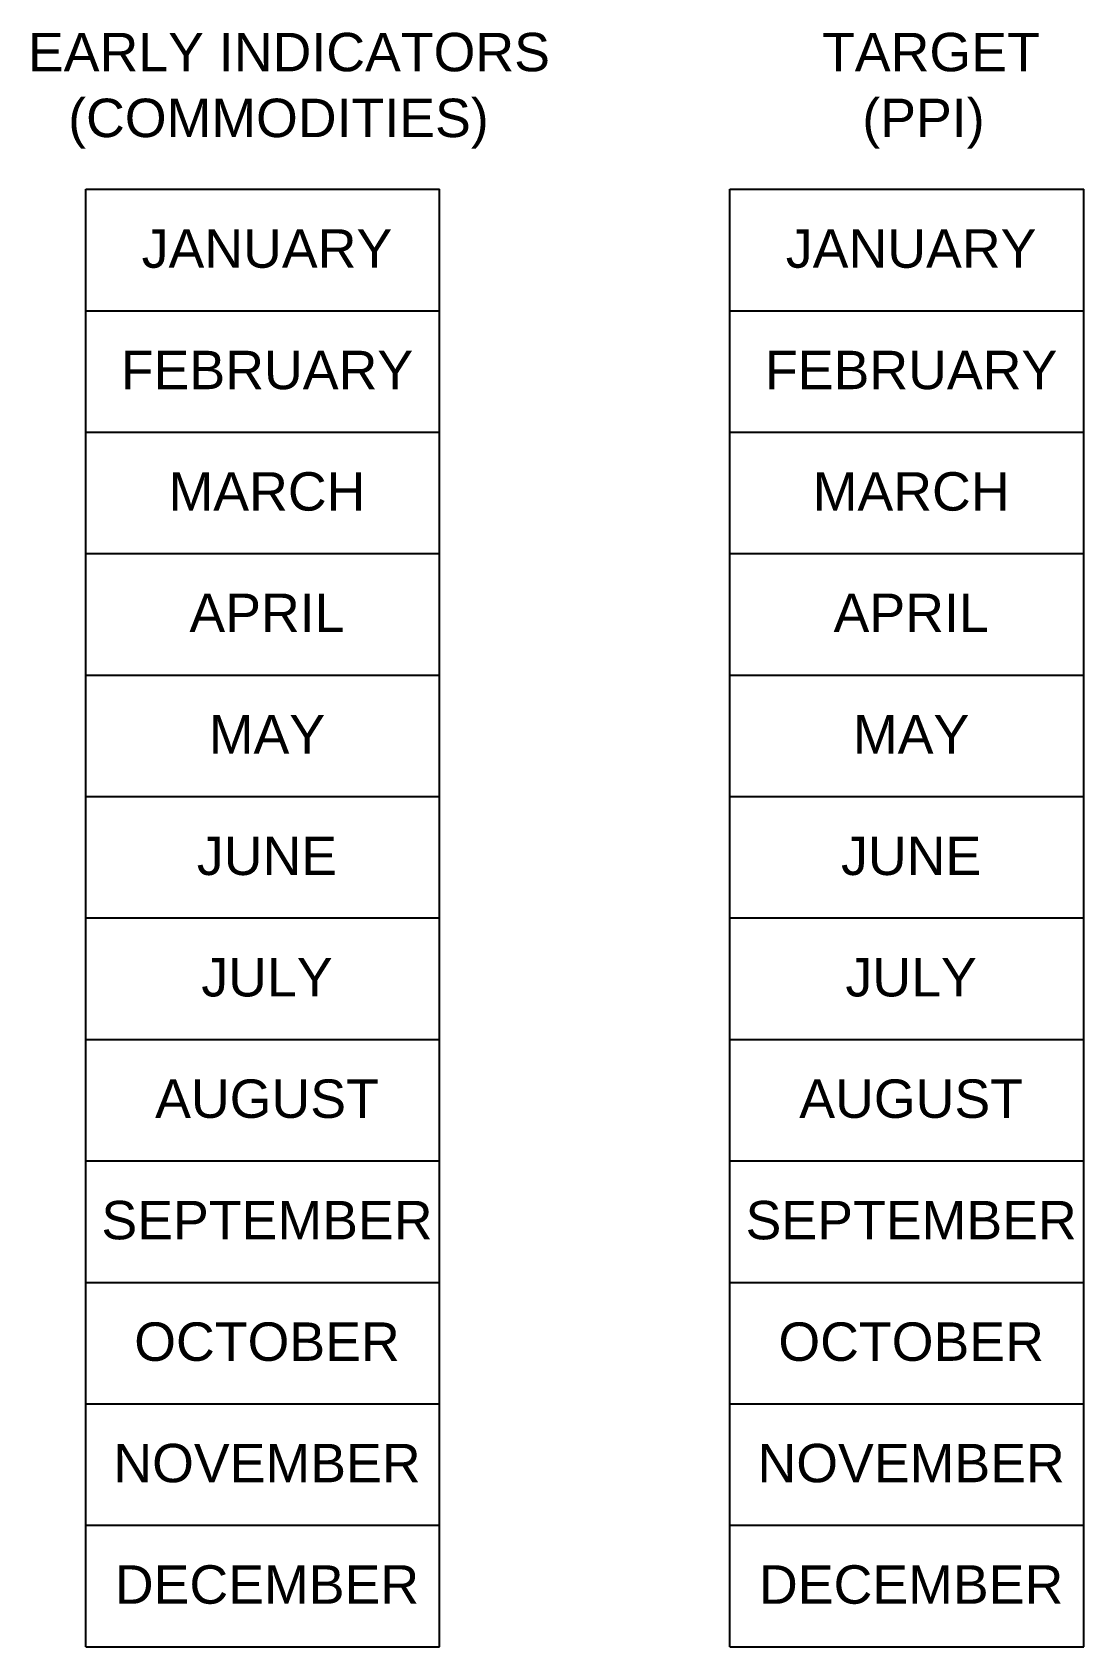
# Model space of a CAD drawing. Header units: millimetres. Extents: x 132530 to 133404, y 33424 to 34046.
# Drawn here: x 132601.1 to 132737, y 33837.4 to 34046.1 of the extents above; entities that cross this region are included whole.
import ezdxf

# ---------------------------------------------------------------- set-up
doc = ezdxf.new("R2010")
doc.units = ezdxf.units.MM

msp = doc.modelspace()

# ---------------------------------------------------------------- texts
at = {"color": 7, "char_height": 4.969, "width": 93.6011}
for s, insert, attachment_point in [('{\\fSwis721 Lt BT|b0|i0|c0|p34;EARLY INDICATORS}', (132600.56, 34046.01), 1), ('{\\fSwis721 Lt BT|b0|i0|c0|p34;TARGET}', (132703.22, 34046.01), 1), ('{\\fSwis721 Lt BT|b0|i0|c0|p34;(COMMODITIES)}', (132605.77, 34037.5), 1), ('{\\fSwis721 Lt BT|b0|i0|c0|p34;(PPI)}', (132708.43, 34037.5), 1), ('{\\fSwis721 Lt BT|b0|i0|c0|p34;JANUARY}', (132631.47, 34020.61), 2), ('{\\fSwis721 Lt BT|b0|i0|c0|p34;JANUARY}', (132714.74, 34020.61), 2), ('{\\fSwis721 Lt BT|b0|i0|c0|p34;FEBRUARY}', (132631.47, 34004.91), 2), ('{\\fSwis721 Lt BT|b0|i0|c0|p34;FEBRUARY}', (132714.74, 34004.91), 2), ('{\\fSwis721 Lt BT|b0|i0|c0|p34;MARCH}', (132631.47, 33989.21), 2), ('{\\fSwis721 Lt BT|b0|i0|c0|p34;MARCH}', (132714.74, 33989.21), 2), ('{\\fSwis721 Lt BT|b0|i0|c0|p34;APRIL}', (132631.47, 33973.51), 2), ('{\\fSwis721 Lt BT|b0|i0|c0|p34;APRIL}', (132714.74, 33973.51), 2), ('{\\fSwis721 Lt BT|b0|i0|c0|p34;MAY}', (132631.47, 33957.8), 2), ('{\\fSwis721 Lt BT|b0|i0|c0|p34;MAY}', (132714.74, 33957.8), 2), ('{\\fSwis721 Lt BT|b0|i0|c0|p34;JUNE}', (132631.47, 33942.1), 2), ('{\\fSwis721 Lt BT|b0|i0|c0|p34;JUNE}', (132714.74, 33942.1), 2), ('{\\fSwis721 Lt BT|b0|i0|c0|p34;JULY}', (132631.47, 33926.4), 2), ('{\\fSwis721 Lt BT|b0|i0|c0|p34;JULY}', (132714.74, 33926.4), 2), ('{\\fSwis721 Lt BT|b0|i0|c0|p34;AUGUST}', (132631.47, 33910.7), 2), ('{\\fSwis721 Lt BT|b0|i0|c0|p34;AUGUST}', (132714.74, 33910.7), 2), ('{\\fSwis721 Lt BT|b0|i0|c0|p34;SEPTEMBER}', (132631.47, 33895), 2), ('{\\fSwis721 Lt BT|b0|i0|c0|p34;SEPTEMBER}', (132714.74, 33895), 2), ('{\\fSwis721 Lt BT|b0|i0|c0|p34;OCTOBER}', (132631.47, 33879.29), 2), ('{\\fSwis721 Lt BT|b0|i0|c0|p34;OCTOBER}', (132714.74, 33879.29), 2), ('{\\fSwis721 Lt BT|b0|i0|c0|p34;NOVEMBER}', (132631.47, 33863.59), 2), ('{\\fSwis721 Lt BT|b0|i0|c0|p34;NOVEMBER}', (132714.74, 33863.59), 2), ('{\\fSwis721 Lt BT|b0|i0|c0|p34;DECEMBER}', (132631.47, 33847.89), 2), ('{\\fSwis721 Lt BT|b0|i0|c0|p34;DECEMBER}', (132714.74, 33847.89), 2)]:
    msp.add_mtext(s, dxfattribs=dict(at, insert=insert, attachment_point=attachment_point))

# ---------------------------------------------------------------- linework, layer by layer
at = {"color": 7}
for p, q in [((132608.04, 33837.36), (132608.04, 34025.79)), ((132608.04, 34025.79), (132653.78, 34025.79)), ((132653.78, 33837.36), (132653.78, 34025.79)), ((132691.32, 33837.36), (132691.32, 34025.79)), ((132691.32, 34025.79), (132737.05, 34025.79)), ((132737.05, 33837.36), (132737.05, 34025.79)), ((132608.04, 34010.09), (132653.78, 34010.09)), ((132691.32, 34010.09), (132737.05, 34010.09)), ((132608.04, 33994.38), (132653.78, 33994.38)), ((132691.32, 33994.38), (132737.05, 33994.38)), ((132608.04, 33978.68), (132653.78, 33978.68)), ((132691.32, 33978.68), (132737.05, 33978.68)), ((132608.04, 33962.98), (132653.78, 33962.98)), ((132691.32, 33962.98), (132737.05, 33962.98)), ((132608.04, 33947.28), (132653.78, 33947.28)), ((132691.32, 33947.28), (132737.05, 33947.28)), ((132608.04, 33931.58), (132653.78, 33931.58)), ((132691.32, 33931.58), (132737.05, 33931.58)), ((132608.04, 33915.87), (132653.78, 33915.87)), ((132691.32, 33915.87), (132737.05, 33915.87)), ((132608.04, 33900.17), (132653.78, 33900.17)), ((132691.32, 33900.17), (132737.05, 33900.17)), ((132608.04, 33884.47), (132653.78, 33884.47)), ((132691.32, 33884.47), (132737.05, 33884.47)), ((132608.04, 33868.77), (132653.78, 33868.77)), ((132691.32, 33868.77), (132737.05, 33868.77)), ((132608.04, 33853.06), (132653.78, 33853.06)), ((132608.04, 33853.06), (132653.78, 33853.06)), ((132691.32, 33853.06), (132737.05, 33853.06)), ((132691.32, 33853.06), (132737.05, 33853.06)), ((132608.04, 33837.36), (132653.78, 33837.36)), ((132691.32, 33837.36), (132737.05, 33837.36))]:
    msp.add_line(p, q, dxfattribs=at)

msp.set_redraw_order([(e.dxf.handle, doc.entitydb.next_handle()) for e in msp.query("TEXT MTEXT ATTDEF DIMENSION ARC_DIMENSION")])  # texts and dimensions are drawn at this point

doc.saveas('drawing.dxf')
